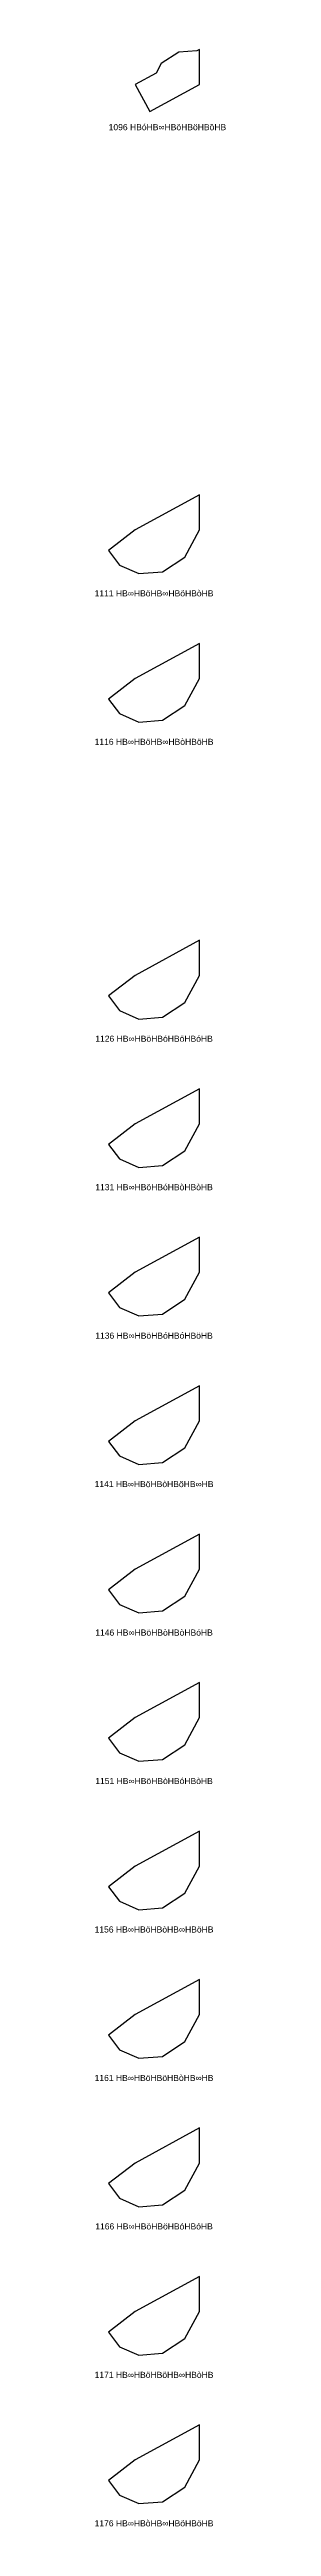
# Model space of a CAD drawing. Header units: millimetres. Extents: x 122552 to 1654769, y -10280102 to 62068.
# Drawn here: x 1527087 to 1550583, y -9256547 to -8811939 of the extents above; entities that cross this region are included whole.
import ezdxf
from ezdxf.enums import TextEntityAlignment as Align

# ---------------------------------------------------------------- set-up
doc = ezdxf.new("R2010")
doc.units = ezdxf.units.MM
doc.styles.add('Arial', font='arial_0.ttf')

msp = doc.modelspace()

# ---------------------------------------------------------------- texts
at = {"style": 'Arial'}
for s, p in [('1096 HBóHB∞HBöHBöHBöHB', (1540082, -8825872)), ('1111 HB∞HBöHB∞HBöHBòHB', (1537673, -8909549)), ('1116 HB∞HBöHB∞HBòHBöHB', (1537673, -8936198)), ('1126 HB∞HBöHBóHBöHBóHB', (1537673, -8989495)), ('1131 HB∞HBöHBóHBòHBòHB', (1537673, -9016144)), ('1136 HB∞HBöHBóHBóHBöHB', (1537673, -9042792)), ('1141 HB∞HBöHBòHBöHB∞HB', (1537673, -9069441)), ('1146 HB∞HBöHBòHBòHBóHB', (1537673, -9096090)), ('1151 HB∞HBöHBòHBóHBòHB', (1537673, -9122738)), ('1156 HB∞HBöHBòHB∞HBöHB', (1537673, -9149387)), ('1161 HB∞HBöHBöHBòHB∞HB', (1537673, -9176036)), ('1166 HB∞HBöHBöHBóHBóHB', (1537673, -9202684)), ('1171 HB∞HBöHBöHB∞HBòHB', (1537673, -9229333)), ('1176 HB∞HBòHB∞HBöHBöHB', (1537673, -9255982))]:
    msp.add_text(s, height=1100, dxfattribs=at).set_placement(p, align=Align.MIDDLE_CENTER)

# ---------------------------------------------------------------- linework, layer by layer
for points in [[(1536924, -8823085), (1545875, -8818228), (1545875, -8811939), (1545397, -8812199), (1545395, -8812169), (1542107, -8812430), (1538961, -8814475), (1538025, -8816200), (1534288, -8818228)], [(1545875, -8891885), (1534288, -8898174), (1529470, -8901878), (1531481, -8904493), (1534910, -8906016), (1539166, -8905679), (1543239, -8903031), (1545875, -8898174)], [(1545875, -8918534), (1534288, -8924822), (1529470, -8928527), (1531481, -8931141), (1534910, -8932665), (1539166, -8932327), (1543239, -8929680), (1545875, -8924822)], [(1545875, -8971831), (1534288, -8978120), (1529470, -8981824), (1531481, -8984439), (1534910, -8985962), (1539166, -8985625), (1543239, -8982977), (1545875, -8978120)], [(1545875, -8998480), (1534288, -9004768), (1529470, -9008473), (1531481, -9011087), (1534910, -9012611), (1539166, -9012273), (1543239, -9009626), (1545875, -9004768)], [(1545875, -9025129), (1534288, -9031417), (1529470, -9035121), (1531481, -9037736), (1534910, -9039260), (1539166, -9038922), (1543239, -9036275), (1545875, -9031417)], [(1545875, -9051777), (1534288, -9058066), (1529470, -9061770), (1531481, -9064385), (1534910, -9065908), (1539166, -9065571), (1543239, -9062923), (1545875, -9058066)], [(1545875, -9078426), (1534288, -9084714), (1529470, -9088419), (1531481, -9091033), (1534910, -9092557), (1539166, -9092219), (1543239, -9089572), (1545875, -9084714)], [(1545875, -9105075), (1534288, -9111363), (1529470, -9115067), (1531481, -9117682), (1534910, -9119206), (1539166, -9118868), (1543239, -9116221), (1545875, -9111363)], [(1545875, -9131723), (1534288, -9138012), (1529470, -9141716), (1531481, -9144331), (1534910, -9145854), (1539166, -9145517), (1543239, -9142869), (1545875, -9138012)], [(1545875, -9158372), (1534288, -9164660), (1529470, -9168365), (1531481, -9170979), (1534910, -9172503), (1539166, -9172165), (1543239, -9169518), (1545875, -9164660)], [(1545875, -9185021), (1534288, -9191309), (1529470, -9195013), (1531481, -9197628), (1534910, -9199152), (1539166, -9198814), (1543239, -9196167), (1545875, -9191309)], [(1545875, -9211669), (1534288, -9217958), (1529470, -9221662), (1531481, -9224277), (1534910, -9225800), (1539166, -9225463), (1543239, -9222815), (1545875, -9217958)], [(1545875, -9238318), (1534288, -9244606), (1529470, -9248311), (1531481, -9250925), (1534910, -9252449), (1539166, -9252111), (1543239, -9249464), (1545875, -9244606)]]:
    msp.add_lwpolyline(points, close=True)

msp.set_redraw_order([(e.dxf.handle, doc.entitydb.next_handle()) for e in msp.query("TEXT MTEXT ATTDEF DIMENSION ARC_DIMENSION")])  # texts and dimensions are drawn at this point

doc.saveas('drawing.dxf')
